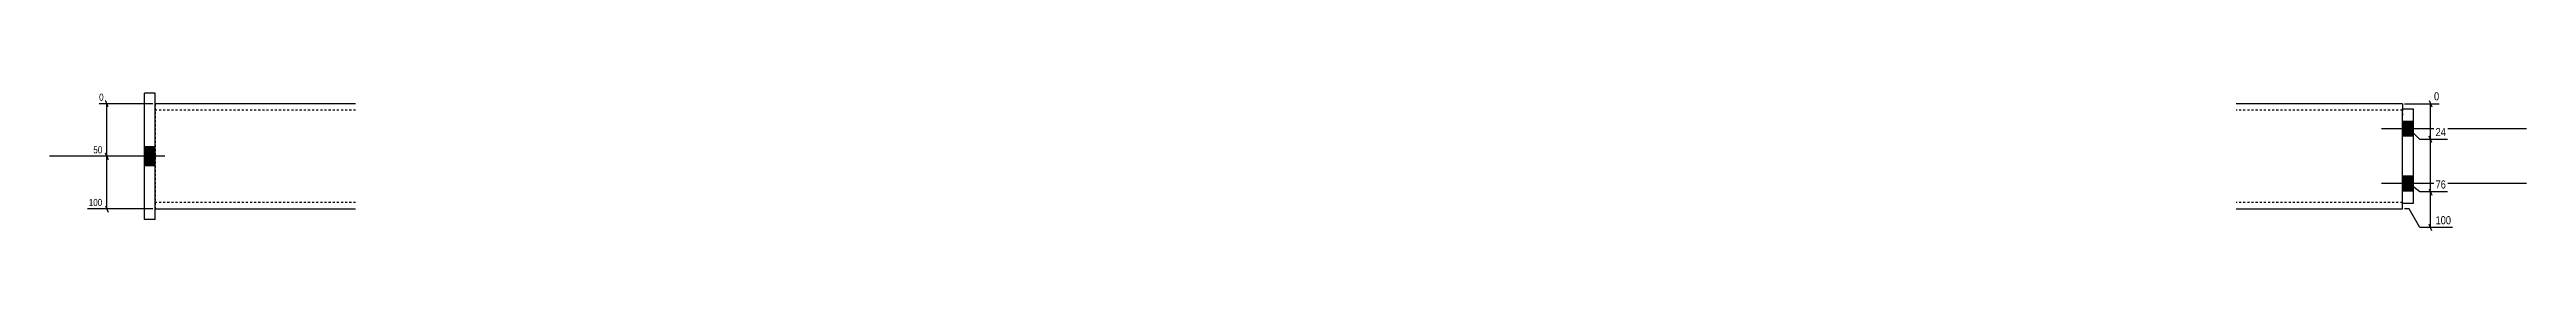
# Model space of a CAD drawing. Header units: millimetres. Extents: x 14 to 27735, y 5 to 844.
# Drawn here: x 17544 to 19891, y 5 to 138 of the extents above; entities that cross this region are included whole.
import ezdxf

# ---------------------------------------------------------------- set-up
doc = ezdxf.new("R2010")
doc.units = ezdxf.units.MM
doc.linetypes.add('DXK_LINE_DOT2', pattern=[3.9198, 1.9599, -1.9599])
doc.layers.add('MÅLSÆTNING', color=7, linetype='Continuous')
doc.layers.add('STÅL', color=7, linetype='Continuous')
doc.styles.add('Arial Narrow', font='ARIALN.TTF', dxfattribs={"height": 0.2})

msp = doc.modelspace()

# ---------------------------------------------------------------- hatches: boundary and pattern name
at = {"layer": 'STÅL', "linetype": 'Continuous'}
for points in [[(19773.9, 108.6), (19773.9, 94.6), (19783.9, 94.6), (19783.9, 108.6)], [(17633.9, 84.6), (17633.9, 66.6), (17643.9, 66.6), (17643.9, 84.6)], [(17633.9, 84.6), (17633.9, 66.6), (17643.9, 66.6), (17643.9, 84.6)], [(19773.9, 56.6), (19773.9, 42.6), (19783.9, 42.6), (19783.9, 56.6)]]:
    msp.add_hatch(color=96, dxfattribs=at).paths.add_polyline_path(points)

# ---------------------------------------------------------------- linework, layer by layer
at = {"layer": 'MÅLSÆTNING', "color": 7, "linetype": 'Continuous'}
for p, q in [((17641.9, 125.6), (17590.9, 125.6)), ((17599.4, 122.6), (17597, 128.6)), ((17598.2, 75.6), (17598.2, 125.6)), ((19775.9, 125.6), (19808.7, 125.6)), ((19799.2, 128.6), (19801.6, 122.6)), ((19800.4, 91.6), (19800.4, 125.6)), ((19780.4, 101.6), (19775.9, 101.6)), ((19780.4, 101.6), (19775.9, 101.6)), ((19790.4, 91.6), (19780.4, 101.6)), ((19790.4, 91.6), (19780.4, 101.6)), ((19801.6, 88.6), (19799.2, 94.6)), ((19801.6, 88.6), (19799.2, 94.6)), ((17641.9, 75.6), (17584.1, 75.6)), ((17641.9, 75.6), (17584.1, 75.6)), ((17597, 78.6), (17599.4, 72.6)), ((17599.4, 72.6), (17597, 78.6)), ((17598.2, 25.6), (17598.2, 75.6)), ((19816.5, 91.6), (19790.4, 91.6)), ((19816.5, 91.6), (19790.4, 91.6)), ((19800.4, 41.8), (19800.4, 91.6)), ((19780.4, 49.6), (19775.9, 49.6)), ((19780.4, 49.6), (19775.9, 49.6)), ((19790.4, 41.8), (19780.4, 49.6)), ((19790.4, 41.8), (19780.4, 49.6)), ((17641.9, 25.6), (17579.8, 25.6)), ((17597, 28.6), (17599.4, 22.6)), ((19780.4, 25.6), (19775.9, 25.6)), ((19790.4, 7.8), (19780.4, 25.6)), ((19816.5, 41.8), (19790.4, 41.8)), ((19816.5, 41.8), (19790.4, 41.8)), ((19799.2, 44.8), (19801.6, 38.8)), ((19799.2, 44.8), (19801.6, 38.8)), ((19800.4, 7.8), (19800.4, 41.8)), ((19821.4, 7.8), (19790.4, 7.8)), ((19801.6, 4.8), (19799.2, 10.8))]:
    msp.add_line(p, q, dxfattribs=at)
at = {"layer": 'STÅL', "color": 2, "linetype": 'Continuous'}
for p, q in [((17633.9, 15.6), (17633.9, 135.6)), ((17643.9, 135.6), (17633.9, 135.6)), ((17643.9, 15.6), (17643.9, 135.6)), ((17833.9, 125.6), (17643.9, 125.6)), ((19773.9, 125.6), (19616.4, 125.6)), ((19773.9, 125.6), (19773.9, 124.7)), ((19773.9, 124.7), (19773.9, 120.6)), ((19773.9, 30.6), (19773.9, 120.6)), ((19773.9, 120.6), (19783.9, 120.6)), ((19783.9, 120.6), (19783.9, 30.6)), ((17643.9, 25.6), (17833.9, 25.6)), ((19616.4, 25.6), (19773.9, 25.6)), ((19783.9, 30.6), (19773.9, 30.6)), ((19773.9, 25.6), (19773.9, 30.6)), ((17643.9, 15.6), (17633.9, 15.6))]:
    msp.add_line(p, q, dxfattribs=at)
at = {"layer": 'STÅL', "color": 7, "linetype": 'DXK_LINE_DOT2'}
for p, q in [((17643.9, 125.6), (17643.9, 26.5)), ((17833.9, 119.6), (17643.9, 119.6)), ((19773.9, 119.6), (19616.4, 119.6)), ((19773.9, 120.6), (19773.9, 113.6)), ((19773.9, 30.6), (19773.9, 113.6)), ((17833.9, 31.6), (17643.9, 31.6)), ((17643.9, 26.5), (17643.9, 25.6)), ((19773.9, 31.6), (19616.4, 31.6))]:
    msp.add_line(p, q, dxfattribs=at)
at = {"layer": 'STÅL', "color": 96, "linetype": 'Continuous'}
for p, q in [((19891.4, 101.6), (19753.9, 101.6)), ((19783.9, 108.6), (19773.9, 108.6)), ((19783.9, 94.6), (19773.9, 94.6)), ((17653.2, 75.6), (17543.9, 75.6)), ((17653.2, 75.6), (17543.9, 75.6)), ((17643.9, 84.6), (17633.9, 84.6)), ((17643.9, 84.6), (17633.9, 84.6)), ((17643.9, 66.6), (17633.9, 66.6)), ((17643.9, 66.6), (17633.9, 66.6)), ((19891.4, 49.6), (19753.9, 49.6)), ((19783.9, 56.6), (19773.9, 56.6)), ((19783.9, 42.6), (19773.9, 42.6))]:
    msp.add_line(p, q, dxfattribs=at)

# ---------------------------------------------------------------- next in the draw order: wipeouts: each hides what was drawn before it
at = {"color": 0, "linetype": 'Continuous'}
for points in [[(17596.6, 127), (17596.6, 136.8), (17589.5, 136.8), (17589.5, 127)], [(19810.3, 127.2), (19810.3, 138.4), (19802.2, 138.4), (19802.2, 127.2)], [(19816.6, 93.2), (19816.6, 104.4), (19803.7, 104.4), (19803.7, 93.2)], [(17595.3, 77), (17595.3, 86.8), (17584, 86.8), (17584, 77)], [(19816.6, 43.4), (19816.6, 54.6), (19803.7, 54.6), (19803.7, 43.4)], [(17595.3, 27), (17595.3, 36.8), (17579.7, 36.8), (17579.7, 27)], [(19821.5, 9.4), (19821.5, 20.6), (19803.7, 20.6), (19803.7, 9.4)]]:
    msp.add_wipeout(points, dxfattribs=at).dxf.layer = 'MÅLSÆTNING'

# ---------------------------------------------------------------- next in the draw order: texts
at = {"layer": 'MÅLSÆTNING', "color": 3, "linetype": 'Continuous', "style": 'Arial Narrow'}
for s, height, p in [('0', 6.68, (17590.9, 128.4)), ('0', 7.64, (19803.8, 128.8)), ('24', 7.64, (19805.3, 94.8)), ('50', 6.68, (17585.4, 78.4)), ('76', 7.64, (19805.3, 45)), ('100', 6.68, (17581.1, 28.4)), ('100', 7.64, (19805.3, 11))]:
    msp.add_text(s, height=height, dxfattribs=at).set_placement(p)

doc.saveas('drawing.dxf')
